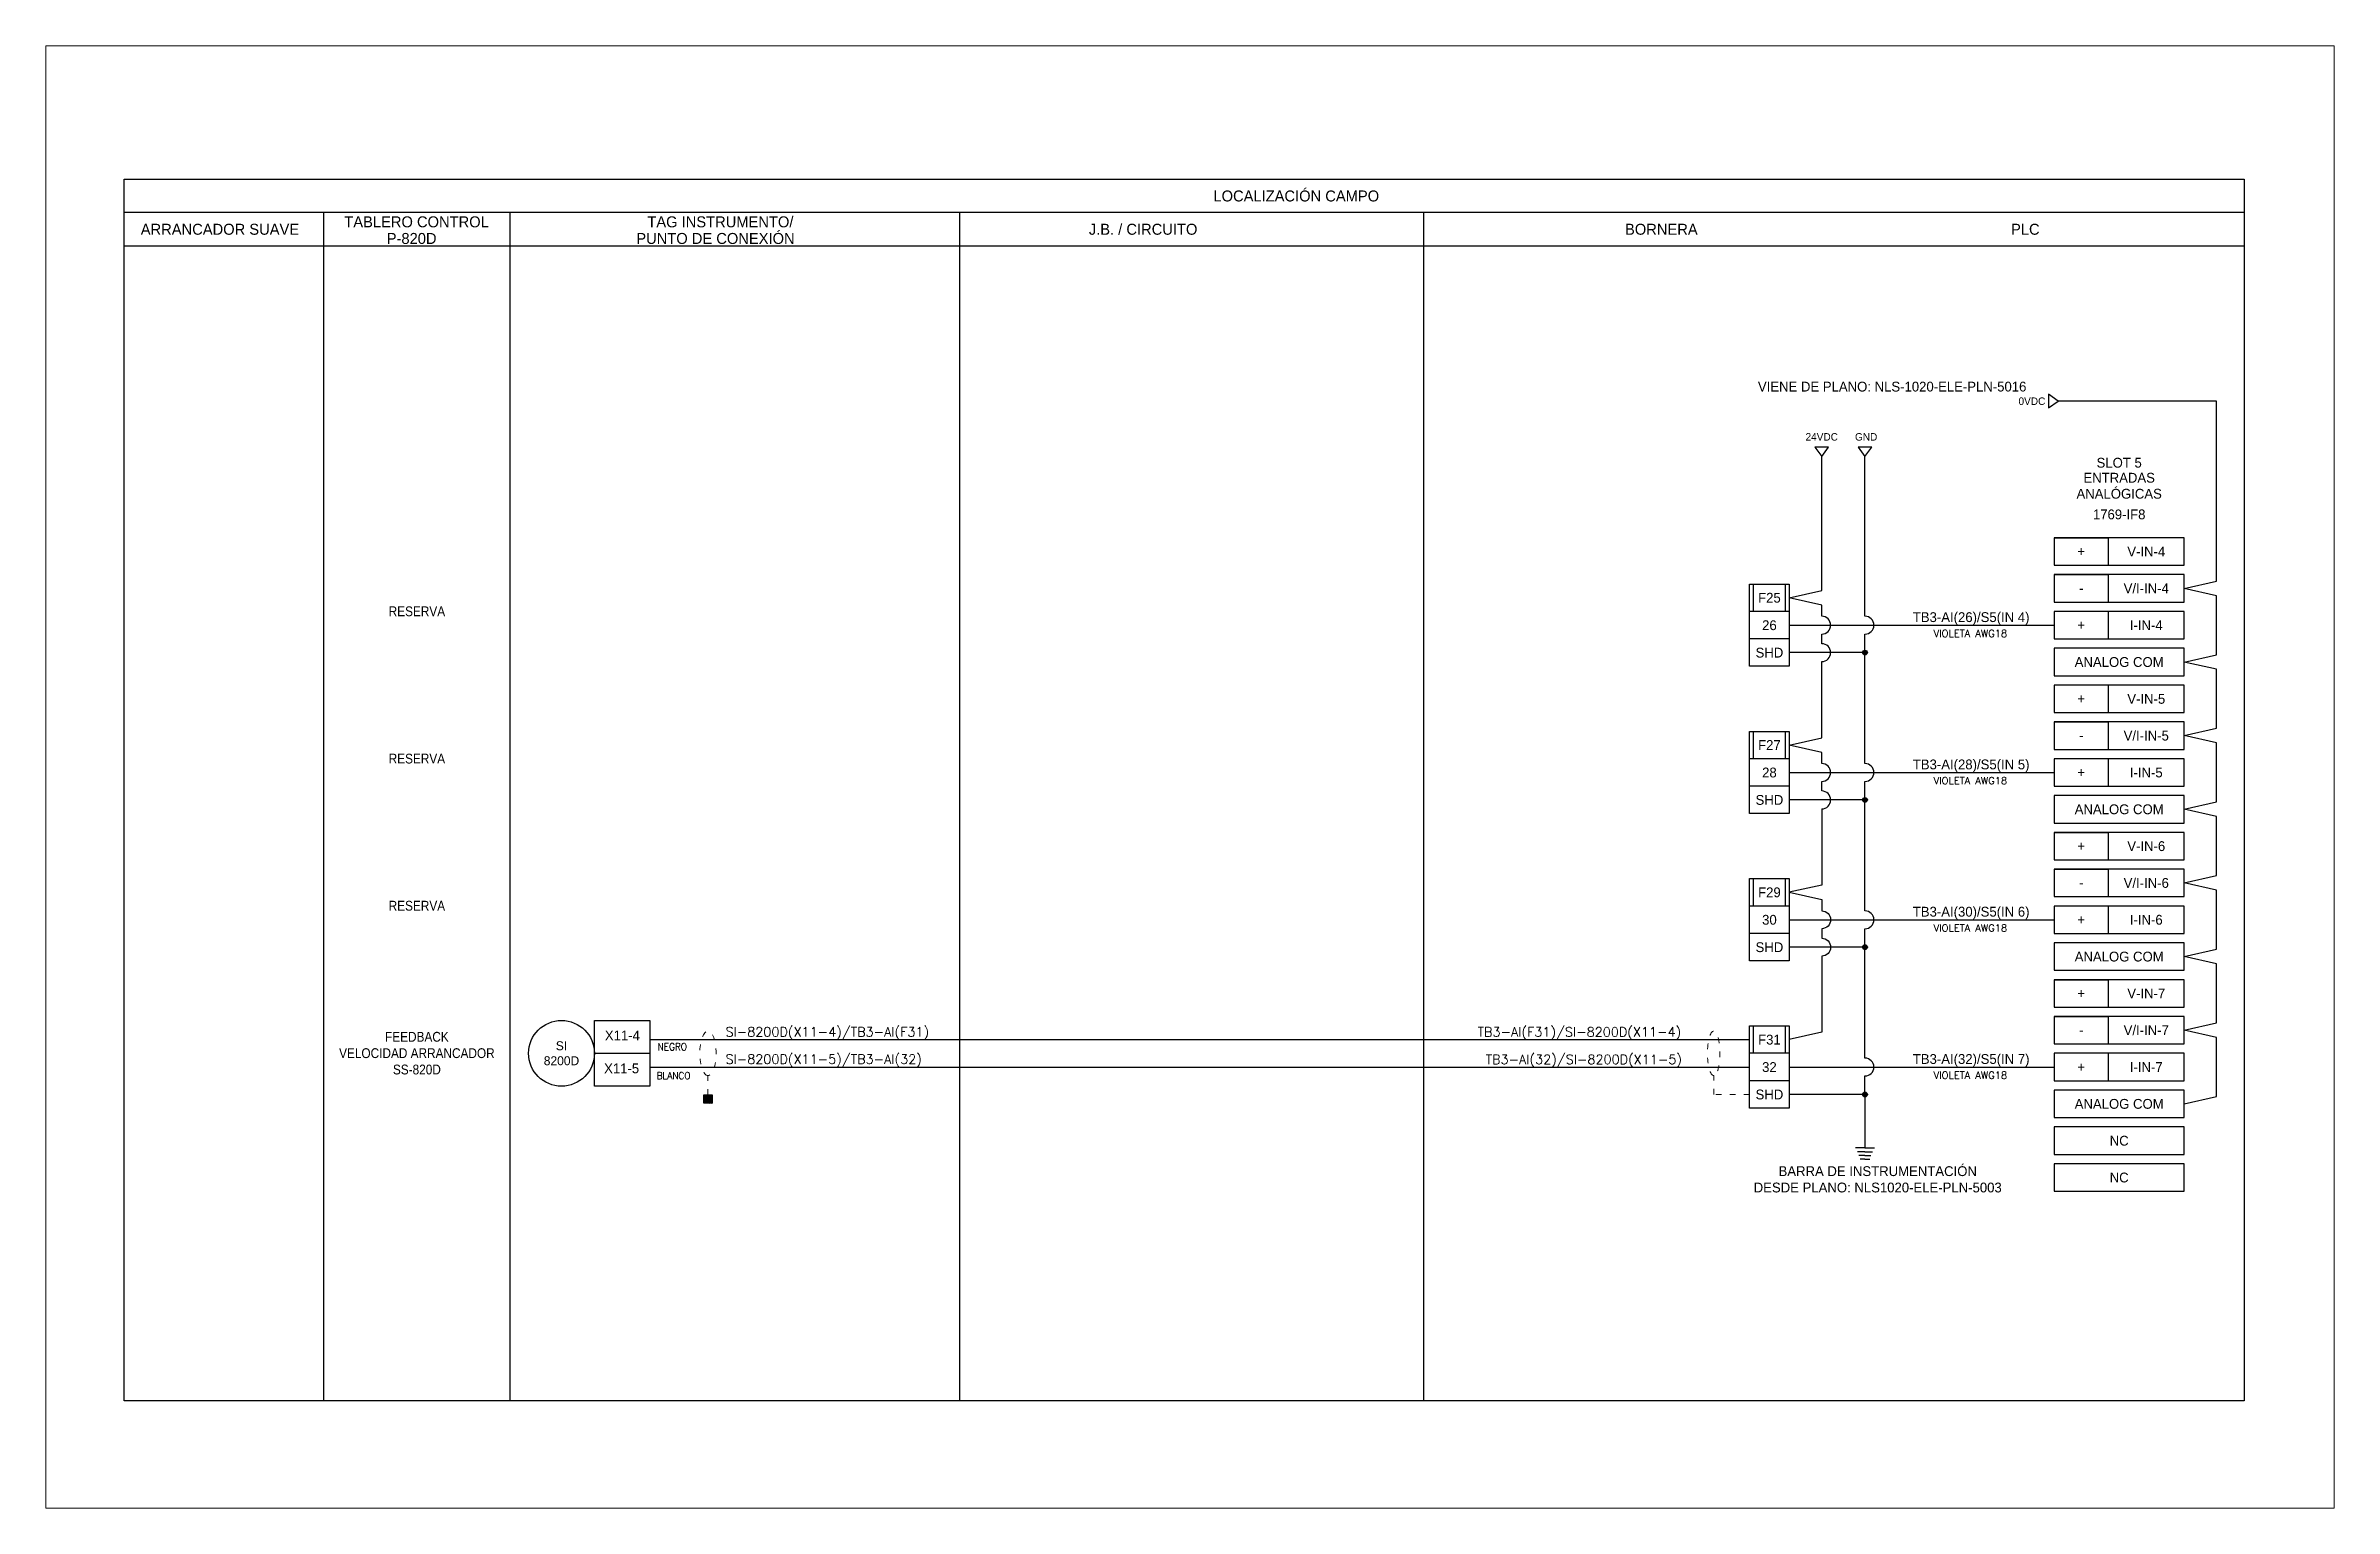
# Model space of a CAD drawing. Extents: x 2982 to 4051, y -320 to 293.
# Drawn here: x 2982.1 to 3469.6, y -319.6 to -8 of the extents above; entities that cross this region are included whole.
import ezdxf
from ezdxf.enums import TextEntityAlignment as Align

# ---------------------------------------------------------------- set-up
doc = ezdxf.new("R2010")
doc.units = 0
doc.header["$LTSCALE"] = 0.1
doc.header["$MEASUREMENT"] = 0
doc.linetypes.add('ACAD_ISO03W100', pattern=[30, 12, -18])
doc.layers.get('Defpoints').update_dxf_attribs({"lineweight": 0})
for name, color, linetype, lineweight in [('EL-cables', 7, 'Continuous', 20), ('EL-componentes', 7, 'Continuous', 25), ('EL-titulos 3', 7, 'Continuous', 20)]:
    doc.layers.add(name, color=color, linetype=linetype, lineweight=lineweight)
doc.styles.add('F1A', font='amir.shx')
doc.styles.add('ROMANS', font='romans.shx')

msp = doc.modelspace()

# ---------------------------------------------------------------- texts
at = {"lineweight": 25, "style": 'F1A'}
for s, height, p in [('LOCALIZACIÓN CAMPO', 2.34, (3248.5, -39.98)), ('ARRANCADOR SUAVE', 2.34, (3019.23, -47.07)), ('TABLERO CONTROL', 2.34, (3061.11, -45.49)), ('P-820D', 2.34, (3060.06, -49.03)), ('PUNTO DE CONEXIÓN', 2.34, (3124.78, -49.03)), ('TAG INSTRUMENTO/', 2.34, (3125.83, -45.49)), ('J.B. / CIRCUITO', 2.34, (3215.87, -47.07)), ('BORNERA', 2.34, (3326.26, -47.07)), ('PLC', 2.34, (3403.79, -47.07)), ('SLOT 5', 2.091, (3423.78, -96.81)), ('ANALÓGICAS', 2.091, (3423.78, -103.42)), ('ENTRADAS', 2.091, (3423.78, -100.01)), ('1769-IF8', 2.091, (3423.78, -107.82)), ('+', 2.09, (3415.7, -115.7)), ('V-IN-4', 2.091, (3429.55, -115.74)), ('F25', 2.091, (3349.28, -125.58)), ('-', 2.09, (3415.7, -123.54)), ('V/I-IN-4', 2.091, (3429.55, -123.58)), ('26', 2.091, (3349.28, -131.43)), ('TB3-AI(26)/S5(IN 4)', 2.0907, (3392.25, -129.71)), ('+', 2.09, (3415.7, -131.39)), ('I-IN-4', 2.091, (3429.55, -131.43)), ('SHD', 2.091, (3349.28, -137.27)), ('ANALOG COM', 2.091, (3423.78, -139.27)), ('V-IN-5', 2.091, (3429.55, -147.12)), ('+', 2.09, (3415.7, -147.08)), ('F27', 2.091, (3349.28, -156.96)), ('-', 2.09, (3415.7, -154.92)), ('V/I-IN-5', 2.091, (3429.55, -154.96)), ('TB3-AI(28)/S5(IN 5)', 2.0907, (3392.25, -161.09)), ('28', 2.091, (3349.28, -162.81)), ('+', 2.09, (3415.7, -162.77)), ('I-IN-5', 2.091, (3429.55, -162.81)), ('SHD', 2.091, (3349.28, -168.65)), ('ANALOG COM', 2.091, (3423.78, -170.65)), ('+', 2.09, (3415.7, -178.46)), ('V-IN-6', 2.091, (3429.55, -178.5)), ('V/I-IN-6', 2.091, (3429.55, -186.34)), ('F29', 2.091, (3349.28, -188.34)), ('-', 2.09, (3415.7, -186.3)), ('30', 2.091, (3349.28, -194.19)), ('TB3-AI(30)/S5(IN 6)', 2.0907, (3392.25, -192.47)), ('+', 2.09, (3415.7, -194.15)), ('I-IN-6', 2.091, (3429.55, -194.19)), ('SHD', 2.091, (3349.28, -200.03)), ('ANALOG COM', 2.091, (3423.78, -202.03)), ('+', 2.09, (3415.7, -209.84)), ('V-IN-7', 2.091, (3429.55, -209.88)), ('X11-4', 2.091, (3104.95, -218.84)), ('F31', 2.091, (3349.28, -219.72)), ('-', 2.09, (3415.7, -217.68)), ('V/I-IN-7', 2.091, (3429.55, -217.72)), ('TB3-AI(32)/S5(IN 7)', 2.0907, (3392.25, -223.85)), ('X11-5', 2.091, (3104.79, -225.85)), ('32', 2.091, (3349.28, -225.57)), ('+', 2.09, (3415.7, -225.53)), ('I-IN-7', 2.091, (3429.55, -225.57)), ('SHD', 2.091, (3349.28, -231.41)), ('ANALOG COM', 2.091, (3423.78, -233.41)), ('NC', 2.091, (3423.78, -241.26)), ('NC', 2.091, (3423.78, -249.1))]:
    msp.add_text(s, height=height, dxfattribs=at).set_placement(p, align=Align.MIDDLE_CENTER)
at = {"lineweight": 25, "style": 'ROMANS'}
for s, height, p in [('VIOLETA AWG18', 1.5444, (3384.25, -133.95)), ('VIOLETA AWG18', 1.5444, (3384.25, -165.33)), ('VIOLETA AWG18', 1.5444, (3384.25, -196.71)), ('SI-8200D(X11-4)/TB3-AI(F31)', 2, (3126.92, -219.07)), ('TB3-AI(F31)/SI-8200D(X11-4)', 2, (3287.12, -219.09)), ('SI-8200D(X11-5)/TB3-AI(32)', 2, (3126.92, -224.89)), ('TB3-AI(32)/SI-8200D(X11-5)', 2, (3288.83, -224.93)), ('VIOLETA AWG18', 1.5444, (3384.25, -228.09))]:
    msp.add_text(s, height=height, dxfattribs=at).set_placement(p)
at = {"lineweight": 25, "style": 'ROMANS', "width": 0.9}
for s, p in [('NEGRO', (3118.71, -222.01)), ('BLANCO', (3119.46, -228.18))]:
    msp.add_text(s, height=1.544, dxfattribs=at).set_placement(p, align=Align.RIGHT)
at = {"lineweight": 25, "char_height": 2.0907, "width": 64.2153, "attachment_point": 2, "style": 'F1A'}
for s, insert in [('\\pxqc;VIENE DE PLANO: NLS-1020-ELE-PLN-5016', (3375.42, -79.55)), ('BARRA DE INSTRUMENTACIÓN\\PDESDE PLANO: NLS1020-ELE-PLN-5003 ', (3372.35, -246.7))]:
    msp.add_mtext(s, dxfattribs=dict(at, insert=insert))
at = {"lineweight": 25, "ltscale": 0.1, "char_height": 2.0907, "attachment_point": 5, "style": 'F1A'}
for s, insert, width in [('{\\W0.9;RESERVA}', (3061.18, -128.48), 43.3753), ('{\\W0.9;RESERVA}', (3061.18, -159.86), 43.3753), ('{\\W0.9;RESERVA}', (3061.18, -191.21), 43.3753), ('{\\W0.9;FEEDBACK\\PVELOCIDAD ARRANCADOR\\PSS-820D}', (3061.18, -222.62), 43.3753), ('{\\fAller|b0|i0|c0|p0;\\H0.91667x;SI\\P8200D}', (3091.98, -222.64), 16.8562)]:
    msp.add_mtext(s, dxfattribs=dict(at, insert=insert, width=width))
at = {"layer": 'EL-titulos 3', "lineweight": 25, "char_height": 1.6, "width": 36.4521, "attachment_point": 6, "style": 'F1A'}
for s, insert in [('\\pxqc;0VDC', (3423.42, -83.71)), ('\\pxqc;24VDC', (3378.65, -91.31)), ('\\pxqc;GND', (3388.11, -91.31))]:
    msp.add_mtext(s, dxfattribs=dict(at, insert=insert))

# ---------------------------------------------------------------- hatches: boundary and pattern name
at = {"ltscale": 0.1}
h = msp.add_hatch(color=256, dxfattribs=at)
h.dxf.hatch_style = 1
edge = h.paths.add_edge_path()
edge.add_arc((3369.63, -137.27), 0.509, 0, 360)
h = msp.add_hatch(color=256, dxfattribs=at)
h.dxf.hatch_style = 1
edge = h.paths.add_edge_path()
edge.add_arc((3369.63, -168.65), 0.509, 0, 360)
h = msp.add_hatch(color=256, dxfattribs=at)
h.dxf.hatch_style = 1
edge = h.paths.add_edge_path()
edge.add_arc((3369.63, -200.03), 0.509, 0, 360)
at = {"lineweight": 25, "ltscale": 88}
h = msp.add_hatch(dxfattribs=at)
h.set_pattern_fill('ANSI31', color=256, scale=0.467995)
h.set_pattern_definition([(45, (2185.181114, -1077.04489), (-0.0413652925, 0.0413652925), [])])
h.paths.add_polyline_path([(3122.32, -231.51), (3122.32, -233.25), (3124.05, -233.25), (3124.05, -231.51)])
at = {"ltscale": 0.1}
h = msp.add_hatch(color=256, dxfattribs=at)
h.dxf.hatch_style = 1
edge = h.paths.add_edge_path()
edge.add_arc((3369.63, -231.41), 0.509, 0, 360)

# ---------------------------------------------------------------- linework, layer by layer
at = {"lineweight": 25}
for p, q in [((3450.37, -43.52), (2998.82, -43.52)), ((3041.37, -296.71), (3041.37, -43.52)), ((3080.98, -43.52), (3080.98, -296.71)), ((3176.82, -296.71), (3176.82, -43.52)), ((3275.58, -43.52), (3275.58, -296.71)), ((2998.82, -50.62), (3450.37, -50.62)), ((3353.52, -131.43), (3409.95, -131.43)), ((3353.52, -162.81), (3409.95, -162.81)), ((3353.52, -194.19), (3409.95, -194.19)), ((3110.79, -215.63), (3110.79, -229.66)), ((3353.52, -225.57), (3409.95, -225.57))]:
    msp.add_line(p, q, dxfattribs=at)
at = {"lineweight": 25, "ltscale": 88}
for p, q in [((3409.95, -112.81), (3421.48, -112.81)), ((3421.48, -118.66), (3421.48, -112.81)), ((3409.95, -120.66), (3421.48, -120.66)), ((3421.48, -126.5), (3421.48, -120.66)), ((3421.48, -134.35), (3421.48, -128.5)), ((3421.48, -150.04), (3421.48, -144.19)), ((3409.95, -152.04), (3421.48, -152.04)), ((3421.48, -157.88), (3421.48, -152.04)), ((3409.95, -157.88), (3421.48, -157.88)), ((3421.48, -165.73), (3421.48, -159.88)), ((3409.95, -175.57), (3421.48, -175.57)), ((3421.48, -181.42), (3421.48, -175.57)), ((3409.95, -181.42), (3421.48, -181.42)), ((3409.95, -183.42), (3421.48, -183.42)), ((3421.48, -189.26), (3421.48, -183.42)), ((3409.95, -189.26), (3421.48, -189.26)), ((3421.48, -197.11), (3421.48, -191.26)), ((3409.95, -206.95), (3421.48, -206.95)), ((3421.48, -212.8), (3421.48, -206.95)), ((3409.95, -212.8), (3421.48, -212.8)), ((3409.95, -214.8), (3421.48, -214.8)), ((3421.48, -220.64), (3421.48, -214.8)), ((3409.95, -220.64), (3421.48, -220.64)), ((3421.48, -228.49), (3421.48, -222.64))]:
    msp.add_line(p, q, dxfattribs=at)
at = {"ltscale": 0.1}
for p, q in [((3369.63, -231.41), (3369.63, -242.8)), ((3369.63, -242.8), (3367.63, -242.8)), ((3369.63, -243.6), (3368.03, -243.6)), ((3369.63, -242.8), (3371.63, -242.8)), ((3369.63, -243.6), (3371.23, -243.6)), ((3369.63, -244.4), (3368.35, -244.4)), ((3369.63, -245.2), (3368.6, -245.2)), ((3369.63, -244.4), (3370.91, -244.4)), ((3369.63, -245.2), (3370.65, -245.2))]:
    msp.add_line(p, q, dxfattribs=at)
at = {"lineweight": 25}
for points in [[(3450.37, -36.43), (3450.37, -296.71), (2998.82, -296.71), (2998.82, -36.43)], [(3437.62, -112.81), (3409.95, -112.81), (3409.95, -118.66), (3437.62, -118.66)], [(3437.62, -120.66), (3409.95, -120.66), (3409.95, -126.5), (3437.62, -126.5)], [(3437.62, -128.5), (3409.95, -128.5), (3409.95, -134.35), (3437.62, -134.35)], [(3437.62, -136.35), (3409.95, -136.35), (3409.95, -142.19), (3437.62, -142.19)], [(3437.62, -144.19), (3409.95, -144.19), (3409.95, -150.04), (3437.62, -150.04)], [(3437.62, -152.04), (3409.95, -152.04), (3409.95, -157.88), (3437.62, -157.88)], [(3437.62, -159.88), (3409.95, -159.88), (3409.95, -165.73), (3437.62, -165.73)], [(3437.62, -167.73), (3409.95, -167.73), (3409.95, -173.57), (3437.62, -173.57)], [(3437.62, -175.57), (3409.95, -175.57), (3409.95, -181.42), (3437.62, -181.42)], [(3437.62, -183.42), (3409.95, -183.42), (3409.95, -189.26), (3437.62, -189.26)], [(3437.62, -191.26), (3409.95, -191.26), (3409.95, -197.11), (3437.62, -197.11)], [(3437.62, -199.11), (3409.95, -199.11), (3409.95, -204.95), (3437.62, -204.95)], [(3437.62, -206.95), (3409.95, -206.95), (3409.95, -212.8), (3437.62, -212.8)], [(3437.62, -214.8), (3409.95, -214.8), (3409.95, -220.64), (3437.62, -220.64)], [(3437.62, -222.64), (3409.95, -222.64), (3409.95, -228.49), (3437.62, -228.49)], [(3437.62, -230.49), (3409.95, -230.49), (3409.95, -236.33), (3437.62, -236.33)], [(3437.62, -238.33), (3409.95, -238.33), (3409.95, -244.18), (3437.62, -244.18)], [(3437.62, -246.18), (3409.95, -246.18), (3409.95, -252.02), (3437.62, -252.02)]]:
    msp.add_lwpolyline(points, close=True, dxfattribs=at)
for points in [[(3360.41, -139.18, 1), (3360.41, -135.37), (3360.41, -133.33, 1), (3360.41, -129.52), (3360.41, -127.14), (3353.52, -125.58), (3360.41, -124.06), (3360.41, -95.5)], [(3360.41, -170.56, 1), (3360.41, -166.75), (3360.41, -164.71, 1), (3360.41, -160.9), (3360.41, -158.52), (3353.52, -156.96), (3360.41, -155.44), (3360.41, -139.18)], [(3360.41, -170.56), (3360.41, -186.78), (3353.52, -188.34), (3360.41, -189.9), (3360.41, -192.28, -1), (3360.41, -196.09), (3360.41, -198.13, -1), (3360.41, -201.94), (3360.41, -218.16), (3353.52, -219.72)]]:
    msp.add_lwpolyline(points, format="xyb", dxfattribs=at)
for points in [[(3369.61, -93.47), (3368.18, -93.47), (3369.63, -95.5), (3371.08, -93.47), (3369.64, -93.47)], [(3369.63, -129.52), (3369.63, -95.5)], [(3353.52, -122.66), (3353.52, -140.19), (3345.04, -140.19), (3345.04, -122.66)], [(3345.04, -122.66), (3353.52, -122.66)], [(3345.86, -128.5), (3345.86, -122.66)], [(3352.69, -128.5), (3352.69, -122.66)], [(3353.52, -128.5), (3345.04, -128.5)], [(3353.52, -134.35), (3345.04, -134.35)], [(3353.52, -154.08), (3353.52, -171.57), (3345.04, -171.57), (3345.04, -154.08)], [(3345.04, -154.08), (3353.52, -154.08)], [(3345.86, -159.88), (3345.86, -154.08)], [(3352.69, -159.88), (3352.69, -154.08)], [(3353.52, -159.88), (3345.04, -159.88)], [(3353.52, -165.73), (3345.04, -165.73)], [(3353.52, -185.42), (3353.52, -202.95), (3345.04, -202.95), (3345.04, -185.42)], [(3345.04, -185.42), (3353.52, -185.42)], [(3345.86, -191.26), (3345.86, -185.42)], [(3352.69, -191.26), (3352.69, -185.42)], [(3353.52, -191.26), (3345.04, -191.26)], [(3353.52, -197.11), (3345.04, -197.11)], [(3099, -215.63), (3110.79, -215.63)], [(3110.79, -229.66), (3099, -229.66), (3099, -215.63)], [(3353.52, -216.8), (3353.52, -234.33), (3345.04, -234.33), (3345.04, -216.8)], [(3345.04, -216.8), (3353.52, -216.8)], [(3345.86, -222.64), (3345.86, -216.8)], [(3352.69, -222.64), (3352.69, -216.8)], [(3099, -222.64), (3110.79, -222.64)], [(3110.79, -219.72), (3345.04, -219.72)], [(3353.52, -222.64), (3345.04, -222.64)], [(3110.79, -225.57), (3345.04, -225.57)], [(3353.52, -228.49), (3345.04, -228.49)]]:
    msp.add_lwpolyline(points, dxfattribs=at)
at = {"lineweight": 25, "ltscale": 88}
for points in [[(3369.63, -137.27), (3369.63, -133.33)], [(3369.63, -137.27), (3369.63, -137.27), (3353.52, -137.27)], [(3369.63, -160.9), (3369.63, -137.27)], [(3369.63, -168.65), (3369.63, -164.71)], [(3369.63, -168.65), (3369.63, -168.65), (3353.52, -168.65)], [(3369.63, -192.28), (3369.63, -168.65), (3353.52, -168.65)], [(3369.63, -200.03), (3369.63, -196.09)], [(3369.63, -200.03), (3369.63, -200.03), (3353.52, -200.03)], [(3369.63, -223.66), (3369.63, -200.03), (3353.52, -200.03)], [(3369.63, -231.41), (3369.63, -227.47)], [(3369.63, -231.41), (3369.63, -231.41), (3353.52, -231.41)]]:
    msp.add_lwpolyline(points, dxfattribs=at)
at = {"linetype": 'ACAD_ISO03W100', "lineweight": 5}
for points in [[(3123.18, -231.51), (3123.18, -227.37)], [(3345.04, -231.41), (3337.41, -231.41), (3337.41, -227.37)]]:
    msp.add_lwpolyline(points, dxfattribs=at)
at = {"lineweight": 25, "ltscale": 88}
msp.add_lwpolyline([(3122.32, -231.51), (3124.05, -231.51), (3124.05, -233.25), (3122.32, -233.25)], close=True, dxfattribs=at)
at = {"ltscale": 0.1}
for centre in [(3369.63, -137.27), (3369.63, -168.65), (3369.63, -200.03), (3369.63, -231.41)]:
    msp.add_circle(centre, 0.509, dxfattribs=at)
at = {"lineweight": 25}
msp.add_circle((3091.98, -222.64), 7.01, dxfattribs=at)
for centre in [(3369.63, -131.43), (3369.63, -162.81), (3369.63, -194.19), (3369.63, -225.57)]:
    msp.add_arc(centre, 1.9, 270, 90, dxfattribs=at)
at = {"linetype": 'ACAD_ISO03W100', "lineweight": 5}
for centre, ratio in [((3123.18, -222.64), 0.369403), ((3337.41, -222.64), 0.281569)]:
    msp.add_ellipse(centre, major_axis=(0, -4.72), ratio=ratio, dxfattribs=at)
at = {"layer": 'Defpoints', "color": 5, "ltscale": 0.1}
msp.add_lwpolyline([(2982.13, -7.97), (3469.59, -7.97), (3469.59, -319.56), (2982.13, -319.56)], close=True, dxfattribs=at)
at = {"layer": 'EL-cables', "lineweight": 25}
for p, q in [((3444.51, -83.68), (3410.76, -83.68)), ((3437.62, -123.58), (3444.51, -122.02)), ((3444.51, -125.14), (3437.62, -123.58)), ((3437.62, -139.27), (3444.51, -137.71)), ((3444.51, -140.83), (3437.62, -139.27)), ((3437.62, -154.96), (3444.51, -153.4)), ((3444.51, -156.52), (3437.62, -154.96)), ((3437.62, -170.65), (3444.51, -169.09)), ((3444.51, -172.21), (3437.62, -170.65)), ((3437.62, -186.34), (3444.51, -184.78)), ((3444.51, -187.9), (3437.62, -186.34)), ((3437.62, -202.03), (3444.51, -200.47)), ((3444.51, -203.59), (3437.62, -202.03)), ((3437.62, -217.72), (3444.51, -216.16)), ((3444.51, -219.28), (3437.62, -217.72)), ((3437.62, -233.41), (3444.51, -231.85))]:
    msp.add_line(p, q, dxfattribs=at)
for points in [[(3444.51, -122.02), (3444.51, -83.68)], [(3444.51, -137.71), (3444.51, -125.14)], [(3444.51, -153.4), (3444.51, -140.83)], [(3444.51, -169.09), (3444.51, -156.52)], [(3444.51, -184.78), (3444.51, -172.21)], [(3444.51, -200.47), (3444.51, -187.9)], [(3444.51, -216.16), (3444.51, -203.59)], [(3444.51, -231.85), (3444.51, -219.28)]]:
    msp.add_lwpolyline(points, dxfattribs=at)
at = {"layer": 'EL-componentes', "lineweight": 25}
for points in [[(3408.73, -83.69), (3408.73, -85.12), (3410.76, -83.68), (3408.73, -82.23), (3408.73, -83.66)], [(3360.4, -93.47), (3358.97, -93.47), (3360.41, -95.5), (3361.86, -93.47), (3360.43, -93.47)]]:
    msp.add_lwpolyline(points, dxfattribs=at)

msp.set_redraw_order([(e.dxf.handle, doc.entitydb.next_handle()) for e in msp.query("TEXT MTEXT ATTDEF DIMENSION ARC_DIMENSION")])  # texts and dimensions are drawn at this point

doc.saveas('drawing.dxf')
